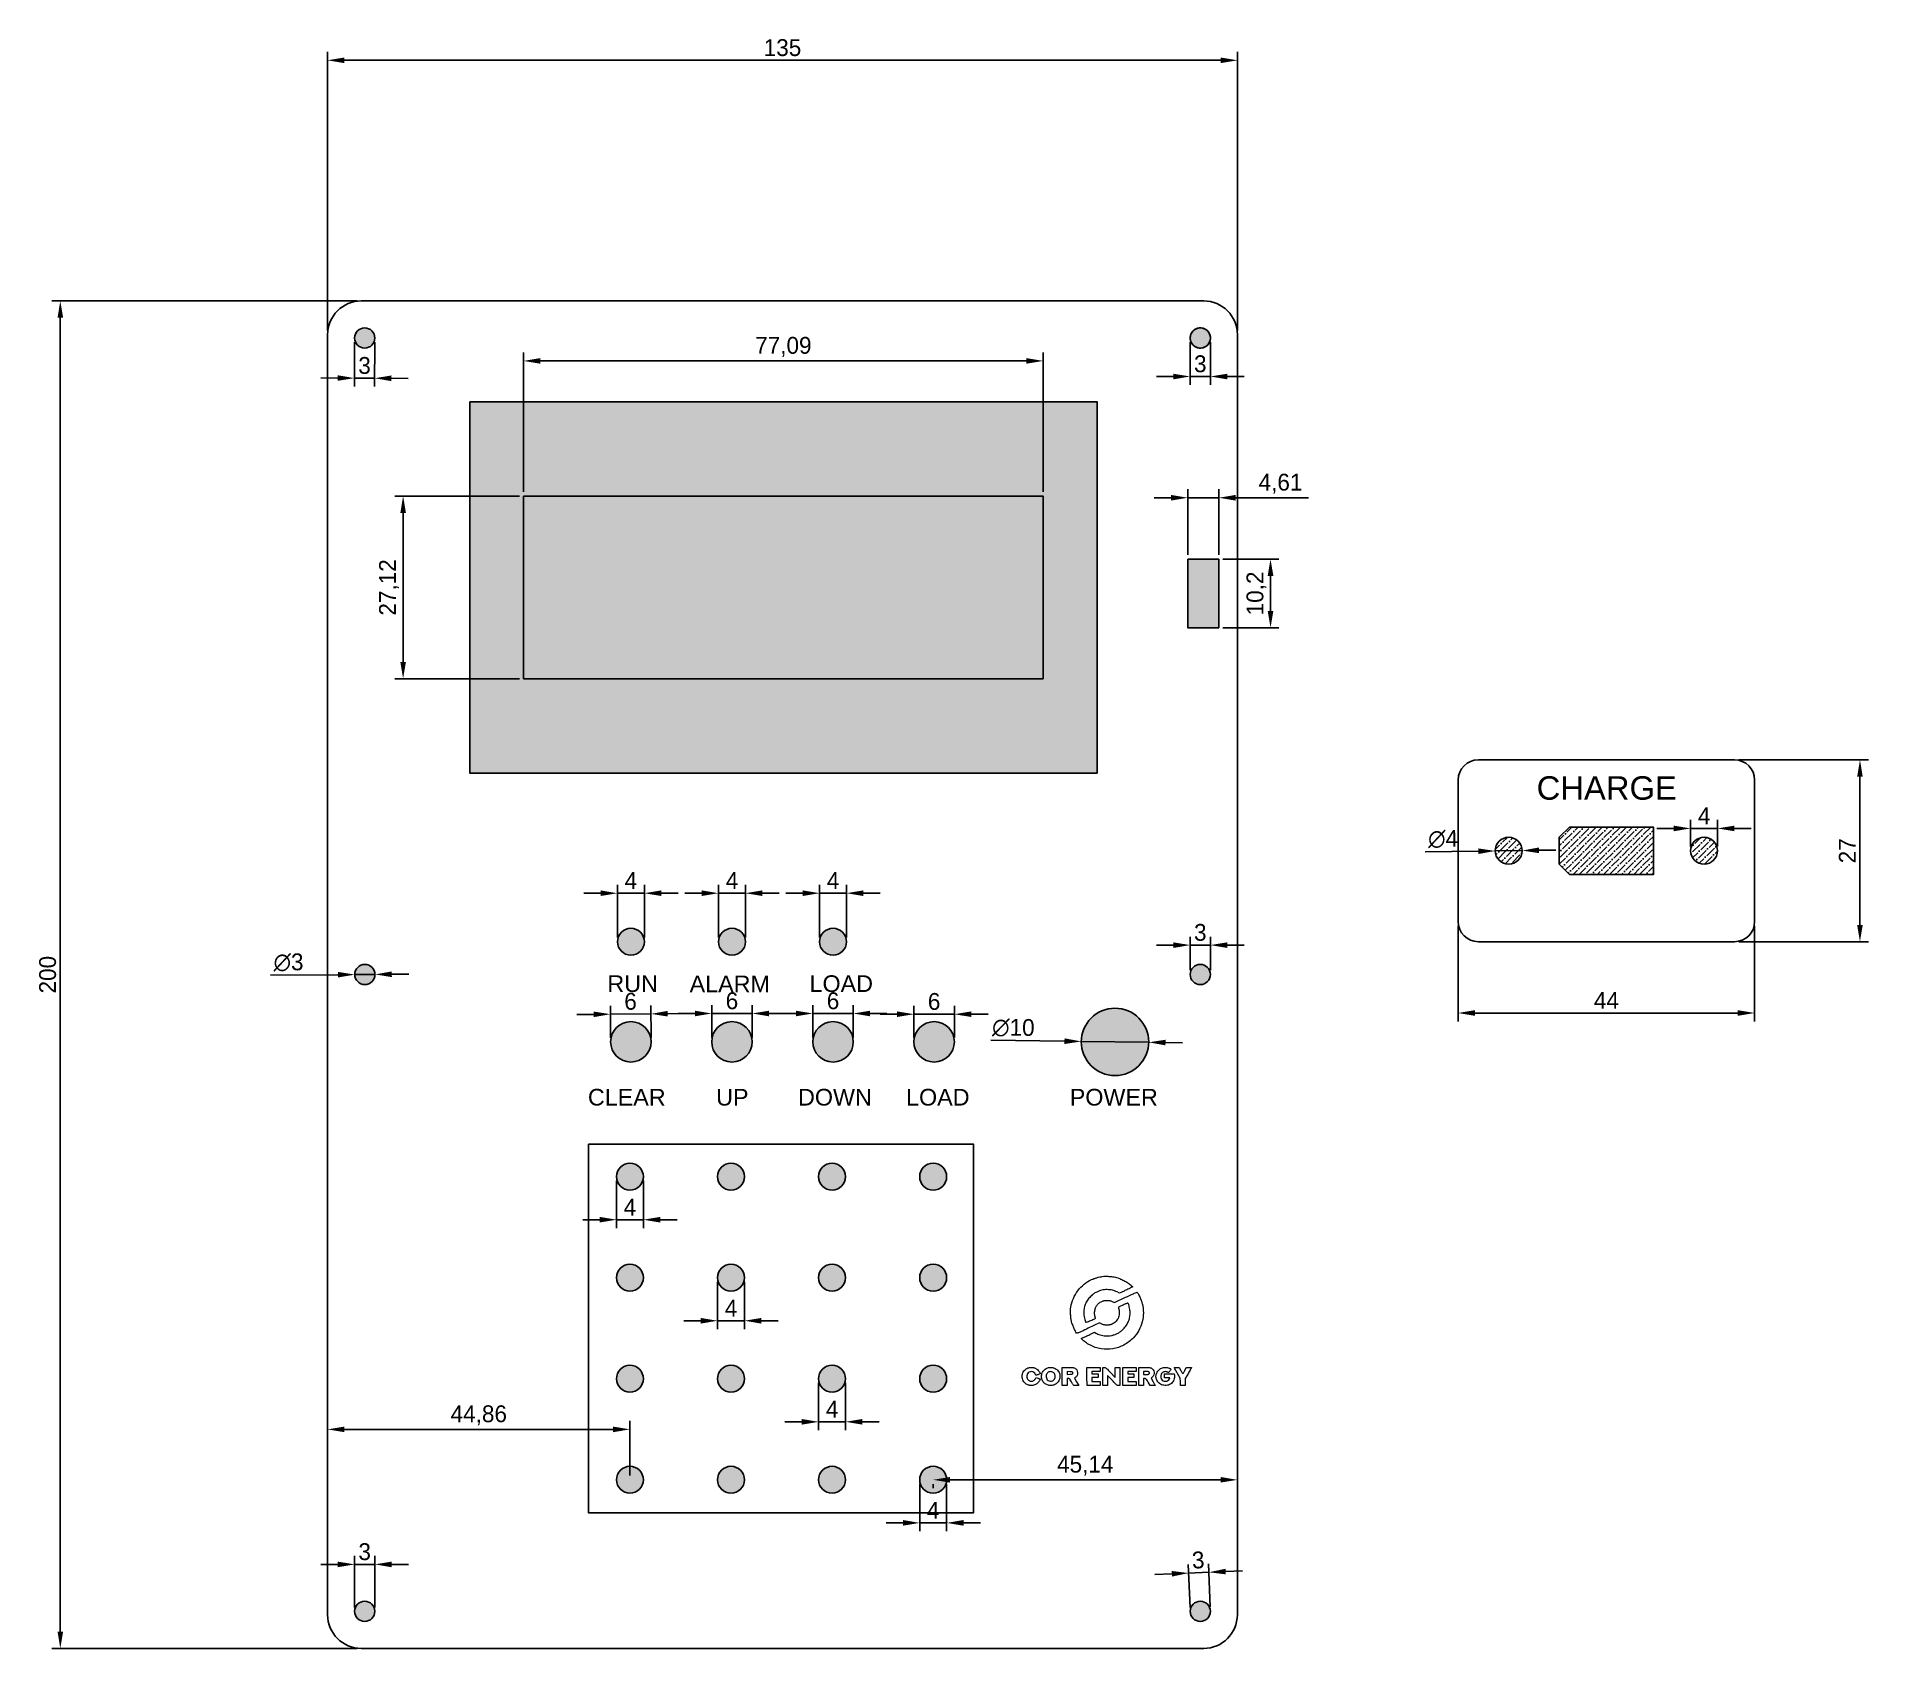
# Model space of a CAD drawing. Header units: millimetres. Extents: x 215 to 486, y 36 to 275.
import ezdxf

# ---------------------------------------------------------------- set-up
doc = ezdxf.new("R2010")
doc.units = ezdxf.units.MM
doc.layers.add('Mechanical1', color=6, linetype='Continuous')
doc.styles.add('Arial', font='arial.ttf', dxfattribs={"height": 0.2})
doc.dimstyles.new('ISO-25', dxfattribs={"dimtxt": 2.5, "dimasz": 2.5, "dimexe": 1.25, "dimexo": 0.625, "dimtad": 1, "dimtxsty": 'Standard', "dimcen": 2.5, "dimadec": 0, "dimazin": 0, "dimtfac": 1, "dimtmove": 0, "dimatfit": 3, "dimfxl": 1, "dimarcsym": 0})

msp = doc.modelspace()

# ---------------------------------------------------------------- texts
at = {"color": 7, "attachment_point": 1, "style": 'Arial'}
for s, width, gutter_width, insert, char_height in [('CHARGE', 33.07692, 217.651, (437.226, 165.36), 3.4824), ('   RUN', 12.20497, 154.764, (296.45, 135.818), 2.4762), ('   ALARM', 17.59735, 154.764, (308.655, 135.775), 2.4762), ('   LOAD', 12.20497, 154.764, (326.45, 135.818), 2.4762), ('CLEAR', 9.79267, 154.764, (296.446, 118.961), 2.4762), ('   UP', 9.79267, 154.764, (312.594, 118.961), 2.4762), ('DOWN', 9.79267, 154.764, (327.627, 118.961), 2.4762), ('LOAD', 9.79267, 154.764, (343.658, 118.961), 2.4762), ('POWER', 9.79267, 154.764, (367.947, 118.961), 2.4762)]:
    msp.add_mtext_dynamic_manual_height_columns(s, width=width, gutter_width=gutter_width, heights=[0], dxfattribs=dict(at, insert=insert, char_height=char_height))

# ---------------------------------------------------------------- blocks, each defined once
blk = doc.blocks.new('*D1')
at = {"layer": 'Mechanical1', "color": 0, "lineweight": -2, "transparency": 16777216}
for p, q in [((467.21, 167.8), (486.46, 167.8)), ((485.21, 165.3), (485.21, 143.3)), ((467.21, 140.8), (486.46, 140.8))]:
    blk.add_line(p, q, dxfattribs=at)
at = {"layer": 'Mechanical1', "color": 0, "transparency": 16777216}
for points in [[(484.79, 165.3), (485.62, 165.3), (485.21, 167.8)], [(484.79, 143.3), (485.62, 143.3), (485.21, 140.8)]]:
    blk.add_solid(points, dxfattribs=at)
at = {"layer": 'Mechanical1', "color": 0, "transparency": 16777216, "insert": (483.33, 154.3), "char_height": 2.5, "attachment_point": 5, "rotation": 90}
blk.add_mtext('27', dxfattribs=at)
blk = doc.blocks.new('*D2')
at = {"layer": 'Mechanical1', "color": 0, "lineweight": -2, "transparency": 16777216}
for p, q in [((425.58, 143.18), (425.58, 128.97)), ((469.58, 143.18), (469.58, 128.97)), ((428.08, 130.22), (467.08, 130.22))]:
    blk.add_line(p, q, dxfattribs=at)
at = {"layer": 'Mechanical1', "color": 0, "transparency": 16777216}
for points in [[(428.08, 130.64), (428.08, 129.8), (425.58, 130.22)], [(467.08, 130.64), (467.08, 129.8), (469.58, 130.22)]]:
    blk.add_solid(points, dxfattribs=at)
at = {"layer": 'Mechanical1', "color": 0, "transparency": 16777216, "insert": (447.58, 132.09), "char_height": 2.5, "attachment_point": 5}
blk.add_mtext('44', dxfattribs=at)
blk = doc.blocks.new('*D3')
at = {"layer": 'Mechanical1', "color": 0, "lineweight": -2, "transparency": 16777216}
for p, q in [((286.28, 206.95), (267.77, 206.95)), ((269.02, 204.45), (269.02, 182.33)), ((286.28, 179.83), (267.77, 179.83))]:
    blk.add_line(p, q, dxfattribs=at)
at = {"layer": 'Mechanical1', "color": 0, "transparency": 16777216}
for points in [[(268.61, 204.45), (269.44, 204.45), (269.02, 206.95)], [(268.61, 182.33), (269.44, 182.33), (269.02, 179.83)]]:
    blk.add_solid(points, dxfattribs=at)
at = {"layer": 'Mechanical1', "color": 0, "transparency": 16777216, "insert": (266.94, 193.39), "char_height": 2.5, "attachment_point": 5, "rotation": 90}
blk.add_mtext('27,12', dxfattribs=at)
blk = doc.blocks.new('*D4')
at = {"layer": 'Mechanical1', "color": 0, "lineweight": -2, "transparency": 16777216}
for p, q in [((286.9, 207.58), (286.9, 228.26)), ((289.4, 227.01), (361.49, 227.01)), ((363.99, 207.58), (363.99, 228.26))]:
    blk.add_line(p, q, dxfattribs=at)
at = {"layer": 'Mechanical1', "color": 0, "transparency": 16777216}
for points in [[(289.4, 227.43), (289.4, 226.59), (286.9, 227.01)], [(361.49, 227.43), (361.49, 226.59), (363.99, 227.01)]]:
    blk.add_solid(points, dxfattribs=at)
at = {"layer": 'Mechanical1', "color": 0, "transparency": 16777216, "insert": (325.45, 229.09), "char_height": 2.5, "attachment_point": 5}
blk.add_mtext('77,09', dxfattribs=at)
blk = doc.blocks.new('*D5')
at = {"layer": 'Mechanical1', "color": 0, "lineweight": -2, "transparency": 16777216}
for p, q in [((262.2, 235.91), (216.9, 235.91)), ((218.15, 233.41), (218.15, 38.41)), ((262.2, 35.91), (216.9, 35.91))]:
    blk.add_line(p, q, dxfattribs=at)
at = {"layer": 'Mechanical1', "color": 0, "transparency": 16777216}
for points in [[(217.74, 233.41), (218.57, 233.41), (218.15, 235.91)], [(217.74, 38.41), (218.57, 38.41), (218.15, 35.91)]]:
    blk.add_solid(points, dxfattribs=at)
at = {"layer": 'Mechanical1', "color": 0, "transparency": 16777216, "insert": (216.28, 135.91), "char_height": 2.5, "attachment_point": 5, "rotation": 90}
blk.add_mtext('200', dxfattribs=at)
blk = doc.blocks.new('*D6')
at = {"layer": 'Mechanical1', "color": 0, "lineweight": -2, "transparency": 16777216}
for p, q in [((257.82, 231.54), (257.82, 272.88)), ((392.82, 231.54), (392.82, 272.88)), ((260.32, 271.63), (390.32, 271.63))]:
    blk.add_line(p, q, dxfattribs=at)
at = {"layer": 'Mechanical1', "color": 0, "transparency": 16777216}
for points in [[(260.32, 272.05), (260.32, 271.21), (257.82, 271.63)], [(390.32, 272.05), (390.32, 271.21), (392.82, 271.63)]]:
    blk.add_solid(points, dxfattribs=at)
at = {"layer": 'Mechanical1', "color": 0, "transparency": 16777216, "insert": (325.32, 273.5), "char_height": 2.5, "attachment_point": 5}
blk.add_mtext('135', dxfattribs=at)
blk = doc.blocks.new('*D7')
at = {"layer": 'Mechanical1', "color": 0, "lineweight": -2, "transparency": 16777216}
for p, q in [((382.95, 206.7), (380.45, 206.7)), ((385.45, 198.23), (385.45, 207.95)), ((385.45, 206.7), (390.06, 206.7)), ((390.06, 198.23), (390.06, 207.95)), ((392.56, 206.7), (403.39, 206.7))]:
    blk.add_line(p, q, dxfattribs=at)
at = {"layer": 'Mechanical1', "color": 0, "transparency": 16777216}
for points in [[(382.95, 207.12), (382.95, 206.28), (385.45, 206.7)], [(392.56, 207.12), (392.56, 206.28), (390.06, 206.7)]]:
    blk.add_solid(points, dxfattribs=at)
at = {"layer": 'Mechanical1', "color": 0, "transparency": 16777216, "insert": (399.22, 208.78), "char_height": 2.5, "attachment_point": 5}
blk.add_mtext('4,61', dxfattribs=at)
blk = doc.blocks.new('*D8')
at = {"layer": 'Mechanical1', "color": 0, "lineweight": -2, "transparency": 16777216}
for p, q in [((390.68, 197.6), (398.99, 197.6)), ((397.74, 195.1), (397.74, 189.9)), ((390.68, 187.4), (398.99, 187.4))]:
    blk.add_line(p, q, dxfattribs=at)
at = {"layer": 'Mechanical1', "color": 0, "transparency": 16777216}
for points in [[(397.32, 195.1), (398.16, 195.1), (397.74, 197.6)], [(397.32, 189.9), (398.16, 189.9), (397.74, 187.4)]]:
    blk.add_solid(points, dxfattribs=at)
at = {"layer": 'Mechanical1', "color": 0, "transparency": 16777216, "insert": (395.66, 192.5), "char_height": 2.5, "attachment_point": 5, "rotation": 90}
blk.add_mtext('10,2', dxfattribs=at)
blk = doc.blocks.new('*D9')
at = {"layer": 'Mechanical1', "color": 0, "lineweight": -2, "transparency": 16777216}
for p, q in [((264.85, 135.95), (261.85, 135.92)), ((267.35, 135.97), (269.85, 135.99)), ((249.33, 135.82), (259.35, 135.9))]:
    blk.add_line(p, q, dxfattribs=at)
at = {"layer": 'Mechanical1', "color": 0, "transparency": 16777216}
for points in [[(259.34, 136.32), (259.35, 135.49), (261.85, 135.92)], [(267.34, 136.39), (267.35, 135.55), (264.85, 135.95)]]:
    blk.add_solid(points, dxfattribs=at)
at = {"layer": 'Mechanical1', "color": 0, "transparency": 16777216, "insert": (252.02, 137.72), "char_height": 2.5, "attachment_point": 5, "rotation": 0.4606}
blk.add_mtext('∅3', dxfattribs=at)
blk = doc.blocks.new('*D10')
at = {"layer": 'Mechanical1', "color": 0, "lineweight": -2, "transparency": 16777216}
for p, q in [((385.82, 136.56), (385.82, 141.55)), ((388.82, 136.56), (388.82, 141.55)), ((383.32, 140.3), (380.82, 140.3)), ((388.82, 140.3), (385.82, 140.3)), ((391.32, 140.3), (393.82, 140.3))]:
    blk.add_line(p, q, dxfattribs=at)
at = {"layer": 'Mechanical1', "color": 0, "transparency": 16777216}
for points in [[(383.32, 140.71), (383.32, 139.88), (385.82, 140.3)], [(391.32, 140.71), (391.32, 139.88), (388.82, 140.3)]]:
    blk.add_solid(points, dxfattribs=at)
at = {"layer": 'Mechanical1', "color": 0, "transparency": 16777216, "insert": (387.32, 142.17), "char_height": 2.5, "attachment_point": 5}
blk.add_mtext('3', dxfattribs=at)
blk = doc.blocks.new('*D11')
at = {"layer": 'Mechanical1', "color": 0, "lineweight": -2, "transparency": 16777216}
for p, q in [((383.09, 46.99), (380.59, 46.89)), ((385.8, 41.98), (385.54, 48.34)), ((388.59, 47.21), (385.59, 47.09)), ((388.79, 42.1), (388.54, 48.46)), ((391.08, 47.31), (393.58, 47.41))]:
    blk.add_line(p, q, dxfattribs=at)
at = {"layer": 'Mechanical1', "color": 0, "transparency": 16777216}
for points in [[(383.07, 47.4), (383.11, 46.57), (385.59, 47.09)], [(391.07, 47.73), (391.1, 46.9), (388.59, 47.21)]]:
    blk.add_solid(points, dxfattribs=at)
at = {"layer": 'Mechanical1', "color": 0, "transparency": 16777216, "insert": (387.01, 49.02), "char_height": 2.5, "attachment_point": 5, "rotation": 2.3262}
blk.add_mtext('3', dxfattribs=at)
blk = doc.blocks.new('*D12')
at = {"layer": 'Mechanical1', "color": 0, "lineweight": -2, "transparency": 16777216}
for p, q in [((261.82, 41.97), (261.82, 49.63)), ((264.82, 41.97), (264.82, 49.63)), ((259.32, 48.38), (256.82, 48.38)), ((261.82, 48.38), (264.82, 48.38)), ((267.32, 48.38), (269.82, 48.38))]:
    blk.add_line(p, q, dxfattribs=at)
at = {"layer": 'Mechanical1', "color": 0, "transparency": 16777216}
for points in [[(259.32, 48.79), (259.32, 47.96), (261.82, 48.38)], [(267.32, 48.79), (267.32, 47.96), (264.82, 48.38)]]:
    blk.add_solid(points, dxfattribs=at)
at = {"layer": 'Mechanical1', "color": 0, "transparency": 16777216, "insert": (263.32, 50.25), "char_height": 2.5, "attachment_point": 5}
blk.add_mtext('3', dxfattribs=at)
blk = doc.blocks.new('*D13')
at = {"layer": 'Mechanical1', "color": 0, "lineweight": -2, "transparency": 16777216}
for p, q in [((261.82, 229.79), (261.79, 223.21)), ((264.82, 229.78), (264.79, 223.19)), ((259.29, 224.47), (256.79, 224.48)), ((264.79, 224.44), (261.79, 224.46)), ((267.29, 224.43), (269.79, 224.42))]:
    blk.add_line(p, q, dxfattribs=at)
at = {"layer": 'Mechanical1', "color": 0, "transparency": 16777216}
for points in [[(259.3, 224.88), (259.29, 224.05), (261.79, 224.46)], [(267.3, 224.85), (267.29, 224.01), (264.79, 224.44)]]:
    blk.add_solid(points, dxfattribs=at)
at = {"layer": 'Mechanical1', "color": 0, "transparency": 16777216, "insert": (263.3, 226.32), "char_height": 2.5, "attachment_point": 5, "rotation": 359.7414}
blk.add_mtext('3', dxfattribs=at)
blk = doc.blocks.new('*D14')
at = {"layer": 'Mechanical1', "color": 0, "lineweight": -2, "transparency": 16777216}
for p, q in [((385.82, 229.79), (385.82, 223.45)), ((388.82, 229.79), (388.82, 223.45)), ((383.32, 224.7), (380.82, 224.7)), ((388.82, 224.7), (385.82, 224.7)), ((391.32, 224.7), (393.82, 224.7))]:
    blk.add_line(p, q, dxfattribs=at)
at = {"layer": 'Mechanical1', "color": 0, "transparency": 16777216}
for points in [[(383.32, 225.11), (383.32, 224.28), (385.82, 224.7)], [(391.32, 225.11), (391.32, 224.28), (388.82, 224.7)]]:
    blk.add_solid(points, dxfattribs=at)
at = {"layer": 'Mechanical1', "color": 0, "transparency": 16777216, "insert": (387.32, 226.57), "char_height": 2.5, "attachment_point": 5}
blk.add_mtext('3', dxfattribs=at)
blk = doc.blocks.new('*D15')
at = {"layer": 'Mechanical1', "color": 0, "lineweight": -2, "transparency": 16777216}
for p, q in [((356.22, 126.19), (367.16, 126.04)), ((379.66, 125.87), (369.66, 126)), ((382.16, 125.84), (384.66, 125.8))]:
    blk.add_line(p, q, dxfattribs=at)
at = {"layer": 'Mechanical1', "color": 0, "transparency": 16777216}
for points in [[(367.17, 126.46), (367.16, 125.62), (369.66, 126)], [(382.17, 126.25), (382.15, 125.42), (379.66, 125.87)]]:
    blk.add_solid(points, dxfattribs=at)
at = {"layer": 'Mechanical1', "color": 0, "transparency": 16777216, "insert": (359.58, 128.02), "char_height": 2.5, "attachment_point": 5, "rotation": 359.2228}
blk.add_mtext('∅10', dxfattribs=at)
blk = doc.blocks.new('*D16')
at = {"layer": 'Mechanical1', "color": 0, "lineweight": -2, "transparency": 16777216}
for p, q in [((298.32, 148), (295.82, 148)), ((300.82, 141.42), (300.82, 149.25)), ((304.82, 148), (300.82, 148)), ((304.82, 141.42), (304.82, 149.25)), ((307.32, 148), (309.82, 148))]:
    blk.add_line(p, q, dxfattribs=at)
at = {"layer": 'Mechanical1', "color": 0, "transparency": 16777216}
for points in [[(298.32, 148.42), (298.32, 147.59), (300.82, 148)], [(307.32, 148.42), (307.32, 147.59), (304.82, 148)]]:
    blk.add_solid(points, dxfattribs=at)
at = {"layer": 'Mechanical1', "color": 0, "transparency": 16777216, "insert": (302.82, 149.88), "char_height": 2.5, "attachment_point": 5}
blk.add_mtext('4', dxfattribs=at)
blk = doc.blocks.new('*D17')
at = {"layer": 'Mechanical1', "color": 0, "lineweight": -2, "transparency": 16777216}
for p, q in [((313.32, 148), (310.82, 148)), ((315.82, 141.42), (315.82, 149.25)), ((319.82, 148), (315.82, 148)), ((319.82, 141.42), (319.82, 149.25)), ((322.32, 148), (324.82, 148))]:
    blk.add_line(p, q, dxfattribs=at)
at = {"layer": 'Mechanical1', "color": 0, "transparency": 16777216}
for points in [[(313.32, 148.42), (313.32, 147.59), (315.82, 148)], [(322.32, 148.42), (322.32, 147.59), (319.82, 148)]]:
    blk.add_solid(points, dxfattribs=at)
at = {"layer": 'Mechanical1', "color": 0, "transparency": 16777216, "insert": (317.82, 149.88), "char_height": 2.5, "attachment_point": 5}
blk.add_mtext('4', dxfattribs=at)
blk = doc.blocks.new('*D18')
at = {"layer": 'Mechanical1', "color": 0, "lineweight": -2, "transparency": 16777216}
for p, q in [((328.32, 148), (325.82, 148)), ((330.82, 141.42), (330.82, 149.25)), ((334.82, 148), (330.82, 148)), ((334.82, 141.42), (334.82, 149.25)), ((337.32, 148), (339.82, 148))]:
    blk.add_line(p, q, dxfattribs=at)
at = {"layer": 'Mechanical1', "color": 0, "transparency": 16777216}
for points in [[(328.32, 148.42), (328.32, 147.59), (330.82, 148)], [(337.32, 148.42), (337.32, 147.59), (334.82, 148)]]:
    blk.add_solid(points, dxfattribs=at)
at = {"layer": 'Mechanical1', "color": 0, "transparency": 16777216, "insert": (332.82, 149.88), "char_height": 2.5, "attachment_point": 5}
blk.add_mtext('4', dxfattribs=at)
blk = doc.blocks.new('*D19')
at = {"layer": 'Mechanical1', "color": 0, "lineweight": -2, "transparency": 16777216}
for p, q in [((300.68, 105.31), (300.68, 98.29)), ((304.68, 105.31), (304.68, 98.29)), ((298.18, 99.54), (295.68, 99.54)), ((300.68, 99.54), (304.68, 99.54)), ((307.18, 99.54), (309.68, 99.54))]:
    blk.add_line(p, q, dxfattribs=at)
at = {"layer": 'Mechanical1', "color": 0, "transparency": 16777216}
for points in [[(298.18, 99.96), (298.18, 99.12), (300.68, 99.54)], [(307.18, 99.96), (307.18, 99.12), (304.68, 99.54)]]:
    blk.add_solid(points, dxfattribs=at)
at = {"layer": 'Mechanical1', "color": 0, "transparency": 16777216, "insert": (302.68, 101.41), "char_height": 2.5, "attachment_point": 5}
blk.add_mtext('4', dxfattribs=at)
blk = doc.blocks.new('*D20')
at = {"layer": 'Mechanical1', "color": 0, "lineweight": -2, "transparency": 16777216}
for p, q in [((315.68, 90.31), (315.68, 83.29)), ((319.68, 90.31), (319.68, 83.29)), ((313.18, 84.54), (310.68, 84.54)), ((315.68, 84.54), (319.68, 84.54)), ((322.18, 84.54), (324.68, 84.54))]:
    blk.add_line(p, q, dxfattribs=at)
at = {"layer": 'Mechanical1', "color": 0, "transparency": 16777216}
for points in [[(313.18, 84.96), (313.18, 84.12), (315.68, 84.54)], [(322.18, 84.96), (322.18, 84.12), (319.68, 84.54)]]:
    blk.add_solid(points, dxfattribs=at)
at = {"layer": 'Mechanical1', "color": 0, "transparency": 16777216, "insert": (317.68, 86.41), "char_height": 2.5, "attachment_point": 5}
blk.add_mtext('4', dxfattribs=at)
blk = doc.blocks.new('*D21')
at = {"layer": 'Mechanical1', "color": 0, "lineweight": -2, "transparency": 16777216}
for p, q in [((330.68, 75.31), (330.68, 68.29)), ((334.68, 75.31), (334.68, 68.29)), ((328.18, 69.54), (325.68, 69.54)), ((330.68, 69.54), (334.68, 69.54)), ((337.18, 69.54), (339.68, 69.54))]:
    blk.add_line(p, q, dxfattribs=at)
at = {"layer": 'Mechanical1', "color": 0, "transparency": 16777216}
for points in [[(328.18, 69.96), (328.18, 69.12), (330.68, 69.54)], [(337.18, 69.96), (337.18, 69.12), (334.68, 69.54)]]:
    blk.add_solid(points, dxfattribs=at)
at = {"layer": 'Mechanical1', "color": 0, "transparency": 16777216, "insert": (332.68, 71.41), "char_height": 2.5, "attachment_point": 5}
blk.add_mtext('4', dxfattribs=at)
blk = doc.blocks.new('*D22')
at = {"layer": 'Mechanical1', "color": 0, "lineweight": -2, "transparency": 16777216}
for p, q in [((345.68, 60.31), (345.68, 53.29)), ((349.68, 60.31), (349.68, 53.29)), ((343.18, 54.54), (340.68, 54.54)), ((345.68, 54.54), (349.68, 54.54)), ((352.18, 54.54), (354.68, 54.54))]:
    blk.add_line(p, q, dxfattribs=at)
at = {"layer": 'Mechanical1', "color": 0, "transparency": 16777216}
for points in [[(343.18, 54.96), (343.18, 54.12), (345.68, 54.54)], [(352.18, 54.96), (352.18, 54.12), (349.68, 54.54)]]:
    blk.add_solid(points, dxfattribs=at)
at = {"layer": 'Mechanical1', "color": 0, "transparency": 16777216, "insert": (347.68, 56.41), "char_height": 2.5, "attachment_point": 5}
blk.add_mtext('4', dxfattribs=at)
blk = doc.blocks.new('*D23')
at = {"layer": 'Mechanical1', "color": 0, "lineweight": -2, "transparency": 16777216}
for p, q in [((299.82, 126.54), (299.78, 131.29)), ((305.82, 126.59), (305.78, 131.34)), ((297.29, 130.02), (294.79, 130)), ((305.79, 130.09), (299.79, 130.04)), ((308.29, 130.11), (310.79, 130.13))]:
    blk.add_line(p, q, dxfattribs=at)
at = {"layer": 'Mechanical1', "color": 0, "transparency": 16777216}
for points in [[(308.28, 130.53), (308.29, 129.7), (305.79, 130.09)], [(297.28, 130.44), (297.29, 129.61), (299.79, 130.04)]]:
    blk.add_solid(points, dxfattribs=at)
at = {"layer": 'Mechanical1', "color": 0, "transparency": 16777216, "insert": (302.77, 131.94), "char_height": 2.5, "attachment_point": 5, "rotation": 0.4654}
blk.add_mtext('6', dxfattribs=at)
blk = doc.blocks.new('*D24')
at = {"layer": 'Mechanical1', "color": 0, "lineweight": -2, "transparency": 16777216}
for p, q in [((314.82, 126.56), (314.82, 131.4)), ((320.82, 126.56), (320.82, 131.4)), ((312.32, 130.15), (309.82, 130.15)), ((320.82, 130.15), (314.82, 130.15)), ((323.32, 130.15), (325.82, 130.15))]:
    blk.add_line(p, q, dxfattribs=at)
at = {"layer": 'Mechanical1', "color": 0, "transparency": 16777216}
for points in [[(312.32, 130.56), (312.32, 129.73), (314.82, 130.15)], [(323.32, 130.56), (323.32, 129.73), (320.82, 130.15)]]:
    blk.add_solid(points, dxfattribs=at)
at = {"layer": 'Mechanical1', "color": 0, "transparency": 16777216, "insert": (317.82, 132.02), "char_height": 2.5, "attachment_point": 5}
blk.add_mtext('6', dxfattribs=at)
blk = doc.blocks.new('*D25')
at = {"layer": 'Mechanical1', "color": 0, "lineweight": -2, "transparency": 16777216}
for p, q in [((329.82, 126.56), (329.82, 131.4)), ((335.82, 126.56), (335.82, 131.4)), ((327.32, 130.15), (324.82, 130.15)), ((335.82, 130.15), (329.82, 130.15)), ((338.32, 130.15), (340.82, 130.15))]:
    blk.add_line(p, q, dxfattribs=at)
at = {"layer": 'Mechanical1', "color": 0, "transparency": 16777216}
for points in [[(327.32, 130.56), (327.32, 129.73), (329.82, 130.15)], [(338.32, 130.56), (338.32, 129.73), (335.82, 130.15)]]:
    blk.add_solid(points, dxfattribs=at)
at = {"layer": 'Mechanical1', "color": 0, "transparency": 16777216, "insert": (332.82, 132.02), "char_height": 2.5, "attachment_point": 5}
blk.add_mtext('6', dxfattribs=at)
blk = doc.blocks.new('*D26')
at = {"layer": 'Mechanical1', "color": 0, "lineweight": -2, "transparency": 16777216}
for p, q in [((344.82, 126.56), (344.82, 131.29)), ((350.82, 126.56), (350.82, 131.29)), ((342.32, 130.04), (339.82, 130.04)), ((350.82, 130.04), (344.82, 130.04)), ((353.32, 130.04), (355.82, 130.04))]:
    blk.add_line(p, q, dxfattribs=at)
at = {"layer": 'Mechanical1', "color": 0, "transparency": 16777216}
for points in [[(342.32, 130.46), (342.32, 129.63), (344.82, 130.04)], [(353.32, 130.46), (353.32, 129.63), (350.82, 130.04)]]:
    blk.add_solid(points, dxfattribs=at)
at = {"layer": 'Mechanical1', "color": 0, "transparency": 16777216, "insert": (347.82, 131.92), "char_height": 2.5, "attachment_point": 5}
blk.add_mtext('6', dxfattribs=at)
blk = doc.blocks.new('*D27')
at = {"layer": 'Mechanical1', "color": 0, "lineweight": -2, "transparency": 16777216}
for p, q in [((420.67, 154.12), (428.58, 154.24)), ((435.08, 154.33), (431.08, 154.27)), ((437.58, 154.37), (440.08, 154.41))]:
    blk.add_line(p, q, dxfattribs=at)
at = {"layer": 'Mechanical1', "color": 0, "transparency": 16777216}
for points in [[(428.58, 154.65), (428.59, 153.82), (431.08, 154.27)], [(437.58, 154.79), (437.59, 153.95), (435.08, 154.33)]]:
    blk.add_solid(points, dxfattribs=at)
at = {"layer": 'Mechanical1', "color": 0, "transparency": 16777216, "insert": (423.35, 156.04), "char_height": 2.5, "attachment_point": 5, "rotation": 0.8353}
blk.add_mtext('∅4', dxfattribs=at)
blk = doc.blocks.new('*D28')
at = {"layer": 'Mechanical1', "color": 0, "lineweight": -2, "transparency": 16777216}
for p, q in [((460.08, 154.93), (460.08, 158.87)), ((464.08, 154.93), (464.08, 158.87)), ((457.58, 157.62), (455.08, 157.62)), ((460.08, 157.62), (464.08, 157.62)), ((466.58, 157.62), (469.08, 157.62))]:
    blk.add_line(p, q, dxfattribs=at)
at = {"layer": 'Mechanical1', "color": 0, "transparency": 16777216}
for points in [[(457.58, 158.03), (457.58, 157.2), (460.08, 157.62)], [(466.58, 158.03), (466.58, 157.2), (464.08, 157.62)]]:
    blk.add_solid(points, dxfattribs=at)
at = {"layer": 'Mechanical1', "color": 0, "transparency": 16777216, "insert": (462.08, 159.49), "char_height": 2.5, "attachment_point": 5}
blk.add_mtext('4', dxfattribs=at)
blk = doc.blocks.new('*D29')
at = {"layer": 'Mechanical1', "color": 0, "lineweight": -2, "transparency": 16777216}
for p, q in [((257.82, 61.56), (257.82, 69.67)), ((300.18, 68.42), (260.32, 68.42)), ((302.68, 61.56), (302.68, 69.67))]:
    blk.add_line(p, q, dxfattribs=at)
at = {"layer": 'Mechanical1', "color": 0, "transparency": 16777216}
for points in [[(260.32, 68.83), (260.32, 68), (257.82, 68.42)], [(300.18, 68.83), (300.18, 68), (302.68, 68.42)]]:
    blk.add_solid(points, dxfattribs=at)
at = {"layer": 'Mechanical1', "color": 0, "transparency": 16777216, "insert": (280.25, 70.5), "char_height": 2.5, "attachment_point": 5}
blk.add_mtext('44,86', dxfattribs=at)
blk = doc.blocks.new('*D30')
at = {"layer": 'Mechanical1', "color": 0, "lineweight": -2, "transparency": 16777216}
for p, q in [((347.68, 60.31), (347.68, 59.68)), ((350.18, 60.93), (390.32, 60.93)), ((392.82, 61.56), (392.82, 62.18))]:
    blk.add_line(p, q, dxfattribs=at)
at = {"layer": 'Mechanical1', "color": 0, "transparency": 16777216}
for points in [[(350.18, 61.35), (350.18, 60.52), (347.68, 60.93)], [(390.32, 61.35), (390.32, 60.52), (392.82, 60.93)]]:
    blk.add_solid(points, dxfattribs=at)
at = {"layer": 'Mechanical1', "color": 0, "transparency": 16777216, "insert": (370.25, 63.02), "char_height": 2.5, "attachment_point": 5}
blk.add_mtext('45,14', dxfattribs=at)

# ---------------------------------------------------------------- dimensions: what is measured, and where the dimension line sits
at = {"layer": 'Mechanical1'}
for p1, p2, distance, picture, middle in [((257.821, 230.912), (392.821, 230.912), 40.718, '*D6', (325.321, 273.505)), ((264.821, 230.405), (261.821, 230.419), 5.963, '*D13', (263.302, 226.324)), ((305.821, 125.961), (299.821, 125.913), -4.131, '*D23', (302.772, 131.943)), ((388.82, 41.473), (385.822, 41.351), -5.742, '*D11', (387.012, 49.023))]:
    dim = msp.add_aligned_dim(p1=p1, p2=p2, distance=distance, dimstyle='ISO-25', dxfattribs=at)
    dim.commit()
    dim.dimension.update_dxf_attribs({"geometry": picture, "text_midpoint": middle})
for base, p1, p2, picture, middle in [((218.155, 35.912), (262.821, 235.912), (262.821, 35.912), '*D5', (216.28, 135.912)), ((269.022, 179.833), (286.903, 206.951), (286.903, 179.833), '*D3', (266.938, 193.392)), ((397.74, 187.403), (390.057, 197.603), (390.057, 187.403), '*D8', (395.657, 192.503)), ((485.206, 140.803), (466.583, 167.803), (466.583, 140.803), '*D1', (483.331, 154.303))]:
    dim = msp.add_linear_dim(base=base, p1=p1, p2=p2, angle=90, dimstyle='ISO-25', dxfattribs=at)
    dim.commit()
    dim.dimension.update_dxf_attribs({"geometry": picture, "text_midpoint": middle})
for base, p1, p2, picture, middle in [((363.994, 227.009), (286.903, 206.951), (363.994, 206.951), '*D4', (325.448, 229.093)), ((385.821, 224.697), (388.821, 230.412), (385.821, 230.412), '*D14', (387.321, 226.572)), ((390.057, 206.699), (385.451, 197.603), (390.057, 197.603), '*D7', (399.224, 208.782)), ((464.083, 157.617), (460.083, 154.303), (464.083, 154.303), '*D28', (462.083, 159.492)), ((300.824, 148.002), (304.824, 140.794), (300.824, 140.794), '*D16', (302.824, 149.877)), ((315.824, 148.002), (319.824, 140.794), (315.824, 140.794), '*D17', (317.824, 149.877)), ((330.824, 148.002), (334.824, 140.794), (330.824, 140.794), '*D18', (332.824, 149.877)), ((385.821, 140.297), (388.821, 135.937), (385.821, 135.937), '*D10', (387.321, 142.172)), ((469.583, 130.219), (425.583, 143.803), (469.583, 143.803), '*D2', (447.583, 132.094)), ((314.821, 130.145), (320.821, 125.937), (314.821, 125.937), '*D24', (317.821, 132.02)), ((329.821, 130.145), (335.821, 125.937), (329.821, 125.937), '*D25', (332.821, 132.02)), ((344.821, 130.044), (350.821, 125.937), (344.821, 125.937), '*D26', (347.821, 131.919)), ((304.678, 99.54), (300.678, 105.934), (304.678, 105.934), '*D19', (302.678, 101.415)), ((319.678, 84.54), (315.678, 90.934), (319.678, 90.934), '*D20', (317.678, 86.415)), ((334.678, 69.54), (330.678, 75.934), (334.678, 75.934), '*D21', (332.678, 71.415)), ((257.821, 68.418), (302.678, 60.934), (257.821, 60.934), '*D29', (280.249, 70.501)), ((392.821, 60.934), (347.678, 60.934), (392.821, 60.934), '*D30', (370.249, 63.017)), ((349.678, 54.54), (345.678, 60.934), (349.678, 60.934), '*D22', (347.678, 56.415)), ((264.819, 48.377), (261.823, 41.342), (264.819, 41.342), '*D12', (263.321, 50.252))]:
    dim = msp.add_linear_dim(base=base, p1=p1, p2=p2, dimstyle='ISO-25', dxfattribs=at)
    dim.commit()
    dim.dimension.update_dxf_attribs({"geometry": picture, "text_midpoint": middle})
for p1, p2, picture, middle in [((435.083, 154.332), (431.084, 154.274), '*D27', (423.376, 154.161)), ((264.846, 135.949), (261.846, 135.925), '*D9', (252.039, 135.846)), ((379.66, 125.869), (369.661, 126.005), '*D15', (359.556, 126.142))]:
    dim = msp.add_diameter_dim_2p(p1=p1, p2=p2, dimstyle='ISO-25', dxfattribs=at)
    dim.commit()
    dim.dimension.update_dxf_attribs({"geometry": picture, "text_midpoint": middle, "dimtype": 163})

# ---------------------------------------------------------------- hatches: boundary and pattern name
h = msp.add_hatch(color=256)
h.set_gradient(color1=(255, 255, 255), tint=1)
h.paths.add_polyline_path([(371.994, 220.951), (278.903, 220.951), (278.903, 165.833), (371.994, 165.833)])
h.paths.add_polyline_path([(363.994, 206.951), (363.994, 179.833), (286.903, 179.833), (286.903, 206.951)], flags=16)
h = msp.add_hatch()
h.set_pattern_fill('ANSI36', color=256, scale=0.2, style=0)
h.paths.add_polyline_path([(454.583, 157.803), (442.083, 157.803), (440.583, 156.303), (440.583, 154.303), (440.583, 152.303), (442.083, 150.803), (454.583, 150.803)])
h = msp.add_hatch()
h.set_pattern_fill('ANSI36', color=256, scale=0.2, style=0)
h.paths.add_polyline_path([(431.083, 154.303, 1), (435.083, 154.303, 1)])
h.paths.add_polyline_path([(460.083, 154.303, 1), (464.083, 154.303, 1)])
at = {"layer": 'Mechanical1'}
h = msp.add_hatch(dxfattribs=at)
h.set_pattern_fill('ANSI36', color=256, scale=0.3)
h.paths.add_polyline_path([(286.903, 206.951), (286.903, 179.833), (363.994, 179.833), (363.994, 206.951)])
h.paths.add_polyline_path([(385.451, 187.403), (390.057, 187.403), (390.057, 197.603), (385.451, 197.603)])
h.paths.add_polyline_path([(369.661, 125.937, 1), (379.661, 125.937, 1)])
h.paths.add_polyline_path([(300.824, 140.794, 1), (304.824, 140.794, 1)])
h.paths.add_polyline_path([(315.824, 140.794, 1), (319.824, 140.794, 1)])
h.paths.add_polyline_path([(330.824, 140.794, 1), (334.824, 140.794, 1)])
h.paths.add_polyline_path([(299.821, 125.937, 1), (305.821, 125.937, 1)])
h.paths.add_polyline_path([(314.821, 125.937, 1), (320.821, 125.937, 1)])
h.paths.add_polyline_path([(329.821, 125.937, 1), (335.821, 125.937, 1)])
h.paths.add_polyline_path([(350.821, 125.937, 1), (344.821, 125.937, 1)])
h.paths.add_polyline_path([(304.678, 105.934, 1), (300.678, 105.934, 1)])
h.paths.add_polyline_path([(315.678, 105.934, 1), (319.678, 105.934, 1)])
h.paths.add_polyline_path([(330.678, 105.934, 1), (334.678, 105.934, 1)])
h.paths.add_polyline_path([(349.678, 105.934, 1), (345.678, 105.934, 1)])
h.paths.add_polyline_path([(300.678, 90.934, 1), (304.678, 90.934, 1)])
h.paths.add_polyline_path([(315.678, 90.934, 1), (319.678, 90.934, 1)])
h.paths.add_polyline_path([(330.678, 90.934, 1), (334.678, 90.934, 1)])
h.paths.add_polyline_path([(349.678, 90.934, 1), (345.678, 90.934, 1)])
h.paths.add_polyline_path([(304.678, 75.934, 1), (300.678, 75.934, 1)])
h.paths.add_polyline_path([(315.678, 75.934, 1), (319.678, 75.934, 1)])
h.paths.add_polyline_path([(334.678, 75.934, 1), (330.678, 75.934, 1)])
h.paths.add_polyline_path([(349.678, 75.934, 1), (345.678, 75.934, 1)])
h.paths.add_polyline_path([(304.678, 60.934, 1), (300.678, 60.934, 1)])
h.paths.add_polyline_path([(315.678, 60.934, 1), (319.678, 60.934, 1)])
h.paths.add_polyline_path([(334.678, 60.934, 1), (330.678, 60.934, 1)])
h.paths.add_polyline_path([(349.678, 60.934, 1), (345.678, 60.934, 1)])
h.paths.add_polyline_path([(261.821, 230.412, 1), (264.821, 230.412, 1)])
h.paths.add_polyline_path([(388.821, 230.412, 1), (385.821, 230.412, 1)])
h.paths.add_polyline_path([(264.846, 135.937, 1), (261.846, 135.937, 1)])
h.paths.add_polyline_path([(388.821, 135.937, 1), (385.821, 135.937, 1)])
h.paths.add_polyline_path([(261.821, 41.412, 1), (264.821, 41.412, 1)])
h.paths.add_polyline_path([(388.821, 41.412, 1), (385.821, 41.412, 1)])

# ---------------------------------------------------------------- linework, layer by layer
for p, q in [((387.821, 235.912), (262.821, 235.912)), ((385.992, 231.123), (385.879, 230.85)), ((386.156, 231.368), (385.992, 231.123)), ((386.365, 231.577), (386.156, 231.368)), ((386.61, 231.741), (386.365, 231.577)), ((386.883, 231.854), (386.61, 231.741)), ((387.173, 231.912), (386.883, 231.854)), ((387.321, 231.912), (387.173, 231.912)), ((387.321, 231.912), (387.321, 231.912)), ((387.469, 231.912), (387.321, 231.912)), ((387.758, 231.854), (387.469, 231.912)), ((388.031, 231.741), (387.758, 231.854)), ((388.277, 231.577), (388.031, 231.741)), ((388.486, 231.368), (388.277, 231.577)), ((388.65, 231.123), (388.486, 231.368)), ((388.763, 230.85), (388.65, 231.123)), ((257.821, 230.912), (257.821, 40.887)), ((385.879, 230.85), (385.821, 230.56)), ((385.821, 230.56), (385.821, 230.412)), ((385.821, 230.412), (385.821, 230.264)), ((385.821, 230.264), (385.879, 229.974)), ((385.879, 229.974), (385.992, 229.702)), ((385.992, 229.702), (386.156, 229.456)), ((386.156, 229.456), (386.365, 229.247)), ((386.365, 229.247), (386.61, 229.083)), ((386.61, 229.083), (386.883, 228.97)), ((386.883, 228.97), (387.173, 228.912)), ((387.173, 228.912), (387.321, 228.912)), ((387.321, 228.912), (387.469, 228.912)), ((387.469, 228.912), (387.758, 228.97)), ((387.758, 228.97), (388.031, 229.083)), ((388.031, 229.083), (388.277, 229.247)), ((388.277, 229.247), (388.486, 229.456)), ((388.486, 229.456), (388.65, 229.702)), ((388.65, 229.702), (388.763, 229.974)), ((388.821, 230.56), (388.763, 230.85)), ((388.763, 229.974), (388.821, 230.264)), ((388.821, 230.412), (388.821, 230.56)), ((388.821, 230.264), (388.821, 230.412)), ((392.821, 230.912), (392.821, 40.885)), ((262.821, 35.912), (387.821, 35.912))]:
    msp.add_line(p, q)
for points in [[(278.903, 220.951), (371.994, 220.951), (371.994, 165.833), (278.903, 165.833)], [(286.903, 206.951), (363.994, 206.951), (363.994, 179.833), (286.903, 179.833)], [(385.451, 197.603), (390.057, 197.603), (390.057, 187.403), (385.451, 187.403)], [(296.531, 110.732), (353.675, 110.732), (353.675, 56.049), (296.531, 56.049)]]:
    msp.add_lwpolyline(points, close=True)
for points in [[(428.583, 167.803), (466.583, 167.803)], [(425.583, 164.803), (425.583, 143.803)], [(469.583, 164.803), (469.583, 157.803), (469.583, 157.803), (469.583, 150.803), (469.583, 143.803)], [(440.583, 154.303), (440.583, 156.303), (442.083, 157.803)], [(442.083, 157.803), (454.583, 157.803), (454.583, 150.803), (442.083, 150.803)], [(440.583, 152.303), (440.583, 156.303)], [(440.583, 154.303), (440.583, 152.303), (442.083, 150.803)], [(466.583, 140.803), (428.583, 140.803)]]:
    msp.add_lwpolyline(points)
at = {"color": 7, "lineweight": 20}
for points in [[(374.743, 90.992, -0.029446), (375.38, 90.79, -0.028438), (375.997, 90.513, -0.028971), (376.566, 90.173, -0.033873), (377.062, 89.785), (377.294, 89.577), (376.984, 89.422, -0.003767), (376.821, 89.342, -0.001088), (376.568, 89.221, -0.001094), (376.282, 89.085, -0.001167), (376.002, 88.954), (375.328, 88.64), (374.967, 88.817, 0.024011), (374.607, 88.972, 0.031735), (374.266, 89.076, 0.031649), (373.913, 89.136, 0.023681), (373.519, 89.159, 0.022386), (373.083, 89.145, 0.035941), (372.716, 89.089, 0.035459), (372.356, 88.981, 0.021084), (371.945, 88.804, 0.014725), (371.673, 88.664, 0.029504), (371.469, 88.534, 0.028058), (371.276, 88.377, 0.012059), (371.035, 88.148, 0.047495), (370.567, 87.581, 0.057549), (370.248, 86.969, 0.057244), (370.076, 86.298, 0.046256), (370.042, 85.555, 0.025406), (370.083, 85.149, 0.024644), (370.164, 84.746, 0.019434), (370.264, 84.406, 0.223225), (370.358, 84.308, 0.196019), (370.429, 84.309, 0.001094), (371.055, 84.581, 0.002023), (371.656, 84.847, 0.091524), (371.768, 84.924, 0.263534), (371.771, 84.936, 0.004775), (371.754, 85.002, 0.010495), (371.731, 85.079, 0.006647), (371.702, 85.169, -0.035119), (371.667, 85.296, -0.024438), (371.646, 85.444, -0.021172), (371.637, 85.615, -0.013708), (371.641, 85.813, -0.060874), (371.727, 86.329, -0.075784), (371.934, 86.769, -0.075616), (372.262, 87.128, -0.060268), (372.708, 87.407, -0.016991), (372.909, 87.492, -0.040388), (373.064, 87.538, -0.03823), (373.23, 87.56, -0.013854), (373.468, 87.567, -0.013886), (373.705, 87.56, -0.038432), (373.871, 87.538, -0.040415), (374.027, 87.492, -0.016731), (374.23, 87.405), (374.575, 87.243), (376.219, 88.021, -0.002164), (377.01, 88.39, -0.008161), (377.51, 88.612, -0.005545), (377.863, 88.756, -0.237055), (377.942, 88.75, -0.137782), (378.078, 88.601, -0.009866), (378.325, 88.092, -0.014999), (378.555, 87.549, -0.030074), (378.697, 87.107, -0.061555), (378.873, 85.737, -0.063635), (378.706, 84.381, -0.063959), (378.205, 83.118, -0.06329), (377.399, 82.016, -0.079509), (375.993, 80.938, -0.083099), (374.341, 80.372, -0.083272), (372.597, 80.376, -0.08029), (370.927, 80.946, -0.017387), (370.597, 81.137, -0.015663), (370.269, 81.356, -0.016275), (369.98, 81.578, -0.034097), (369.773, 81.771), (369.649, 81.906), (369.928, 82.031, 0.003501), (370.081, 82.1, 0.000834), (370.333, 82.217, 0.000858), (370.622, 82.353, 0.000848), (370.912, 82.49), (371.615, 82.825), (371.817, 82.702, 0.045273), (372.095, 82.565, 0.021702), (372.473, 82.438, 0.02138), (372.88, 82.339, 0.029498), (373.252, 82.289, 0.035821), (373.683, 82.286, 0.033405), (374.121, 82.345, 0.032399), (374.559, 82.464, 0.029391), (374.994, 82.642, 0.018171), (375.238, 82.77, 0.029659), (375.434, 82.898, 0.026141), (375.63, 83.06, 0.010809), (375.878, 83.298, 0.045781), (376.359, 83.877, 0.057354), (376.685, 84.493, 0.058099), (376.86, 85.16, 0.048818), (376.891, 85.891, 0.024175), (376.856, 86.235, 0.01913), (376.785, 86.603, 0.018617), (376.696, 86.93, 0.068391), (376.605, 87.123, 0.30559), (376.554, 87.145, 0.035123), (376.426, 87.111, 0.021639), (376.222, 87.031, 0.004395), (375.868, 86.87, 0.000197), (375.601, 86.745, 0.000321), (375.375, 86.64, 0.000032), (375.173, 86.545, 0.031913), (375.164, 86.54, 0.32099), (375.161, 86.533, 0.001703), (375.181, 86.455, 0.006398), (375.204, 86.365, 0.00391), (375.234, 86.259, -0.049593), (375.297, 85.924, -0.044952), (375.296, 85.572, -0.044552), (375.232, 85.222, -0.046691), (375.107, 84.895, -0.039861), (374.945, 84.622, -0.0464), (374.748, 84.393, -0.045371), (374.508, 84.2, -0.035462), (374.218, 84.035, -0.024095), (374.047, 83.963, -0.042606), (373.9, 83.924, -0.034217), (373.728, 83.905, -0.010465), (373.466, 83.899, -0.01036), (373.193, 83.905, -0.038886), (373.024, 83.925, -0.046404), (372.875, 83.969, -0.019446), (372.683, 84.055), (372.368, 84.211), (370.693, 83.422, -0.001212), (369.674, 82.944, -0.013638), (369.264, 82.767, -0.030522), (369.038, 82.692, -0.299332), (368.948, 82.723, -0.054884), (368.796, 82.966, -0.008429), (368.558, 83.484, -0.009815), (368.336, 84.02, -0.03069), (368.216, 84.391, -0.033233), (368.127, 84.869, -0.017542), (368.076, 85.471, -0.017542), (368.068, 86.074, -0.034266), (368.112, 86.552, -0.061394), (368.483, 87.836, -0.060077), (369.157, 89.003, -0.060625), (370.083, 89.966, -0.064778), (371.193, 90.655, -0.022254), (371.543, 90.795, -0.013167), (371.97, 90.932, -0.013179), (372.403, 91.046, -0.023084), (372.767, 91.114, -0.031924), (373.209, 91.148, -0.018248), (373.745, 91.134, -0.01817), (374.285, 91.081, -0.028538)], [(362.977, 77.427, -0.055978), (363.158, 77.285, -0.027632), (363.355, 77.069, -0.024127), (363.52, 76.846, -0.148185), (363.561, 76.712, -0.29781), (363.529, 76.663, -0.010287), (363.31, 76.573, -0.01759), (363.091, 76.496, -0.075521), (362.954, 76.475, -0.195819), (362.929, 76.485, -0.038794), (362.897, 76.523, -0.035792), (362.863, 76.575, -0.026607), (362.834, 76.637, 0.159894), (362.621, 76.884, 0.127716), (362.282, 76.985, 0.123847), (361.928, 76.91, 0.146058), (361.678, 76.678, 0.086429), (361.612, 76.502, 0.044734), (361.588, 76.268, 0.044882), (361.607, 76.038, 0.102993), (361.67, 75.876, 0.060685), (361.777, 75.75, 0.064357), (361.908, 75.656, 0.063), (362.062, 75.597, 0.054369), (362.234, 75.575, 0.063715), (362.419, 75.594, 0.074213), (362.582, 75.66, 0.072012), (362.723, 75.772, 0.055478), (362.842, 75.93), (362.943, 76.101), (363.224, 76.014, -0.006488), (363.334, 75.978, -0.008937), (363.432, 75.943, -0.006144), (363.512, 75.912, -0.100097), (363.537, 75.896, -0.32023), (363.549, 75.822, -0.024098), (363.445, 75.633, -0.03046), (363.305, 75.433, -0.040938), (363.154, 75.272, -0.055698), (362.967, 75.137, -0.036796), (362.727, 75.025, -0.036739), (362.472, 74.949, -0.05459), (362.241, 74.923, -0.033666), (362.16, 74.929, -0.012267), (362.047, 74.947, -0.012099), (361.924, 74.973, -0.014151), (361.808, 75.004, -0.134123), (361.24, 75.356, -0.127565), (360.917, 75.954, -0.126704), (360.925, 76.637, -0.131389), (361.262, 77.221, -0.044586), (361.491, 77.412, -0.067632), (361.721, 77.53, -0.062384), (361.988, 77.587, -0.032121), (362.33, 77.595, -0.013581), (362.551, 77.58, -0.040071), (362.701, 77.554, -0.047716), (362.83, 77.507, -0.026465)], [(365.588, 77.553, -0.071255), (365.792, 77.458, -0.035559), (366.019, 77.287, -0.035377), (366.224, 77.081, -0.060019), (366.359, 76.879, -0.113898), (366.498, 76.325, -0.106598), (366.385, 75.752, -0.106735), (366.046, 75.276, -0.114464), (365.549, 74.998, -0.084657), (365.027, 74.938, -0.092433), (364.532, 75.059, -0.094656), (364.123, 75.346, -0.093754), (363.847, 75.765, -0.068745), (363.789, 75.984, -0.029904), (363.77, 76.285, -0.029892), (363.788, 76.586, -0.069585), (363.845, 76.803, -0.058623), (363.986, 77.054, -0.053061), (364.186, 77.274, -0.052658), (364.429, 77.449, -0.055811), (364.698, 77.565, -0.055122), (364.881, 77.599, -0.022273), (365.135, 77.607, -0.022418), (365.392, 77.592, -0.046882)], [(364.76, 76.891, 0.103807), (364.578, 76.715, 0.088632), (364.469, 76.47, 0.085352), (364.449, 76.195, 0.086575), (364.522, 75.93, 0.137945), (364.744, 75.676, 0.129163), (365.071, 75.567, 0.12784), (365.412, 75.632, 0.133781), (365.671, 75.854, 0.033737), (365.734, 75.962, 0.06319), (365.768, 76.058, 0.052551), (365.779, 76.169, 0.017095), (365.773, 76.335, 0.018871), (365.755, 76.501, 0.057406), (365.726, 76.609, 0.067948), (365.677, 76.699, 0.034841), (365.592, 76.795, 0.088686), (365.412, 76.921, 0.079468), (365.192, 76.983, 0.079608), (364.964, 76.973, 0.089513)], [(368.681, 77.523, -0.141769), (368.976, 77.249, -0.120281), (369.103, 76.842, -0.120872), (369.028, 76.424, -0.144017), (368.77, 76.12), (368.639, 76.034), (368.967, 75.492), (369.296, 74.949), (368.955, 74.934, -0.007552), (368.82, 74.93, -0.009678), (368.696, 74.93, -0.007825), (368.592, 74.934, -0.078062), (368.55, 74.943, -0.150127), (368.514, 74.972, -0.006567), (368.423, 75.106, -0.010645), (368.319, 75.271, -0.007348), (368.208, 75.462, 0.004679), (368.026, 75.78, 0.057832), (367.943, 75.891, 0.137418), (367.861, 75.94, 0.0648), (367.738, 75.957), (367.544, 75.958), (367.544, 75.438), (367.544, 74.919), (367.195, 74.934), (366.846, 74.949), (366.832, 76.281), (366.818, 77.613), (367.66, 77.613, -0.003871), (368.115, 77.61, -0.018205), (368.376, 77.596, -0.032035), (368.549, 77.57, -0.062354)], [(367.544, 76.786), (367.544, 76.574), (367.94, 76.589, 0.009685), (368.142, 76.601, 0.038139), (368.265, 76.62, 0.066259), (368.344, 76.65, 0.129615), (368.392, 76.695, 0.051818), (368.415, 76.742, 0.08875), (368.423, 76.786, 0.08875), (368.415, 76.829, 0.051818), (368.392, 76.876, 0.129615), (368.344, 76.921, 0.066259), (368.265, 76.951, 0.038139), (368.142, 76.97, 0.009685), (367.94, 76.982), (367.544, 76.997)], [(373.97, 76.878), (374.679, 76.139), (374.681, 76.876), (374.683, 77.613), (375.02, 77.613), (375.356, 77.613), (375.356, 76.268), (375.356, 74.923), (375.162, 74.924, -0.102312), (375.026, 74.952, -0.073039), (374.894, 75.034, -0.027787), (374.704, 75.214, -0.002675), (374.269, 75.678), (373.571, 76.432), (373.557, 75.678), (373.542, 74.923), (373.208, 74.923), (372.873, 74.923), (372.873, 76.268), (372.873, 77.613), (373.067, 77.615, -0.101713), (373.203, 77.588, -0.071679), (373.336, 77.507, -0.027581), (373.53, 77.331, -0.002715)], [(380.008, 77.538, -0.118464), (380.31, 77.276, -0.124034), (380.455, 76.91, -0.122633), (380.409, 76.517, -0.114203), (380.184, 76.179), (380.005, 76.01), (380.319, 75.49, -0.001868), (380.439, 75.289, -0.002965), (380.54, 75.116, -0.000681), (380.628, 74.964, -0.131086), (380.633, 74.947, -0.392361), (380.624, 74.937, -0.003583), (380.52, 74.93, -0.009501), (380.395, 74.925, -0.005711), (380.248, 74.923), (379.863, 74.923), (379.57, 75.441, 0.00421), (379.374, 75.78, 0.057736), (379.288, 75.893, 0.14117), (379.204, 75.942, 0.061853), (379.075, 75.958), (378.874, 75.958), (378.874, 75.441), (378.874, 74.923), (378.537, 74.923), (378.201, 74.923), (378.201, 76.268), (378.201, 77.613), (379.032, 77.613, -0.004385), (379.445, 77.61, -0.014963), (379.714, 77.597, -0.021868), (379.897, 77.575, -0.07826)], [(378.874, 76.786), (378.874, 76.579), (379.258, 76.579, 0.011336), (379.444, 76.583, 0.03189), (379.574, 76.597, 0.046691), (379.664, 76.622, 0.106882), (379.724, 76.66, 0.02205), (379.782, 76.724, 0.145631), (379.8, 76.764, 0.135273), (379.793, 76.808, 0.018083), (379.751, 76.893, 0.121256), (379.704, 76.945, 0.096557), (379.634, 76.975, 0.045506), (379.516, 76.989, 0.007449), (379.286, 76.993), (378.874, 76.993)], [(382.705, 77.504, -0.015083), (382.803, 77.458, -0.022355), (382.886, 77.412, -0.018824), (382.948, 77.369, -0.239297), (382.961, 77.345, -0.141236), (382.947, 77.298, -0.006373), (382.855, 77.156, -0.011448), (382.75, 77.005, -0.014557), (382.646, 76.872, -0.233318), (382.621, 76.861, -0.04423), (382.571, 76.867, -0.03898), (382.508, 76.886, -0.026956), (382.441, 76.916, 0.082993), (382.242, 76.98, 0.075171), (382.027, 76.979, 0.07517), (381.821, 76.915, 0.082989), (381.652, 76.794, 0.035169), (381.568, 76.698, 0.068868), (381.519, 76.609, 0.057809), (381.491, 76.501, 0.018657), (381.474, 76.335, 0.017637), (381.47, 76.18, 0.042037), (381.48, 76.065, 0.052117), (381.507, 75.97, 0.0447), (381.555, 75.876, 0.135212), (381.81, 75.643, 0.125093), (382.157, 75.564, 0.126981), (382.495, 75.661, 0.141518), (382.728, 75.907), (382.808, 76.061), (382.419, 76.061), (382.03, 76.061), (382.03, 76.372), (382.03, 76.682), (382.747, 76.682), (383.464, 76.682), (383.493, 76.462, -0.065025), (383.494, 76.126, -0.058184), (383.41, 75.788, -0.059023), (383.252, 75.482, -0.071517), (383.035, 75.244, -0.126721), (382.432, 74.962, -0.116148), (381.746, 74.994, -0.118098), (381.155, 75.326, -0.134121), (380.812, 75.877, -0.023292), (380.757, 76.098, -0.050617), (380.741, 76.271, -0.049477), (380.759, 76.447, -0.021356), (380.817, 76.676, -0.114523), (381.092, 77.16, -0.103619), (381.561, 77.495, -0.101256), (382.136, 77.618, -0.104283)], [(384.445, 77.148, 0.005207), (384.543, 76.97, 0.008276), (384.631, 76.82, 0.003091), (384.708, 76.694, 0.254836), (384.727, 76.683, 0.266187), (384.746, 76.693, 0.003229), (384.822, 76.819, 0.008559), (384.907, 76.969, 0.005367), (385.001, 77.148), (385.242, 77.613), (385.627, 77.613, -0.005519), (385.775, 77.612, -0.009184), (385.9, 77.607, -0.003351), (386.004, 77.6, -0.393218), (386.013, 77.591, -0.128479), (386.009, 77.574, -0.000275), (385.876, 77.338, -0.001847), (385.726, 77.073, -0.001143), (385.547, 76.763), (385.082, 75.957), (385.082, 75.438), (385.082, 74.919), (384.733, 74.934), (384.383, 74.949), (384.358, 75.492), (384.332, 76.036), (383.939, 76.708, -0.001116), (383.521, 77.427, -0.095962), (383.48, 77.545, -0.43307), (383.526, 77.602, -0.019449), (383.809, 77.613), (384.196, 77.613)]]:
    msp.add_lwpolyline(points, format="xyb", close=True, dxfattribs=at)
for points in [[(372.459, 77.303), (372.459, 76.993), (371.838, 76.993), (371.217, 76.993), (371.217, 76.837), (371.217, 76.682), (371.683, 76.682), (372.148, 76.682), (372.148, 76.398), (372.148, 76.113), (371.683, 76.113), (371.217, 76.113), (371.217, 75.829), (371.217, 75.544), (371.838, 75.544), (372.459, 75.544), (372.459, 75.233), (372.459, 74.921), (371.489, 74.935), (370.519, 74.949), (370.505, 76.281), (370.491, 77.613), (371.475, 77.613), (372.459, 77.613)], [(377.787, 77.303), (377.787, 76.993), (377.167, 76.993), (376.546, 76.993), (376.546, 76.837), (376.546, 76.682), (377.011, 76.682), (377.477, 76.682), (377.477, 76.398), (377.477, 76.113), (377.011, 76.113), (376.546, 76.113), (376.546, 75.829), (376.546, 75.544), (377.167, 75.544), (377.787, 75.544), (377.787, 75.234), (377.787, 74.923), (376.804, 74.923), (375.821, 74.923), (375.821, 76.268), (375.821, 77.613), (376.804, 77.613), (377.787, 77.613)]]:
    msp.add_lwpolyline(points, close=True, dxfattribs=at)
for centre, radius in [((263.321, 230.412), 1.5), ((387.321, 230.412), 1.5), ((433.083, 154.303), 2), ((462.083, 154.303), 2), ((302.824, 140.794), 2), ((317.824, 140.794), 2), ((332.824, 140.794), 2), ((263.346, 135.937), 1.5), ((387.321, 135.937), 1.5), ((374.661, 125.937), 5), ((302.821, 125.937), 3), ((317.821, 125.937), 3), ((332.821, 125.937), 3), ((347.821, 125.937), 3), ((302.678, 105.934), 2), ((317.678, 105.934), 2), ((332.678, 105.934), 2), ((347.678, 105.934), 2), ((302.678, 90.934), 2), ((317.678, 90.934), 2), ((332.678, 90.934), 2), ((347.678, 90.934), 2), ((302.678, 75.934), 2), ((317.678, 75.934), 2), ((332.678, 75.934), 2), ((347.678, 75.934), 2), ((302.678, 60.934), 2), ((317.678, 60.934), 2), ((332.678, 60.934), 2), ((332.678, 60.934), 2), ((347.678, 60.934), 2), ((263.321, 41.412), 1.5), ((387.321, 41.412), 1.5)]:
    msp.add_circle(centre, radius)
for centre, radius, start, end in [((262.821, 230.912), 5, 90, 180), ((387.821, 230.912), 5, 0, 90), ((428.583, 164.803), 3, 90, 180), ((466.583, 164.803), 3, 0, 90), ((428.583, 143.803), 3, 180, 270), ((466.583, 143.803), 3, 270, 0), ((262.821, 40.912), 5, 180, 270), ((387.821, 40.912), 5, 270, 359.69522)]:
    msp.add_arc(centre, radius, start, end)

msp.set_redraw_order([(e.dxf.handle, doc.entitydb.next_handle()) for e in msp.query("TEXT MTEXT ATTDEF DIMENSION ARC_DIMENSION")])  # texts and dimensions are drawn at this point

doc.saveas('drawing.dxf')
